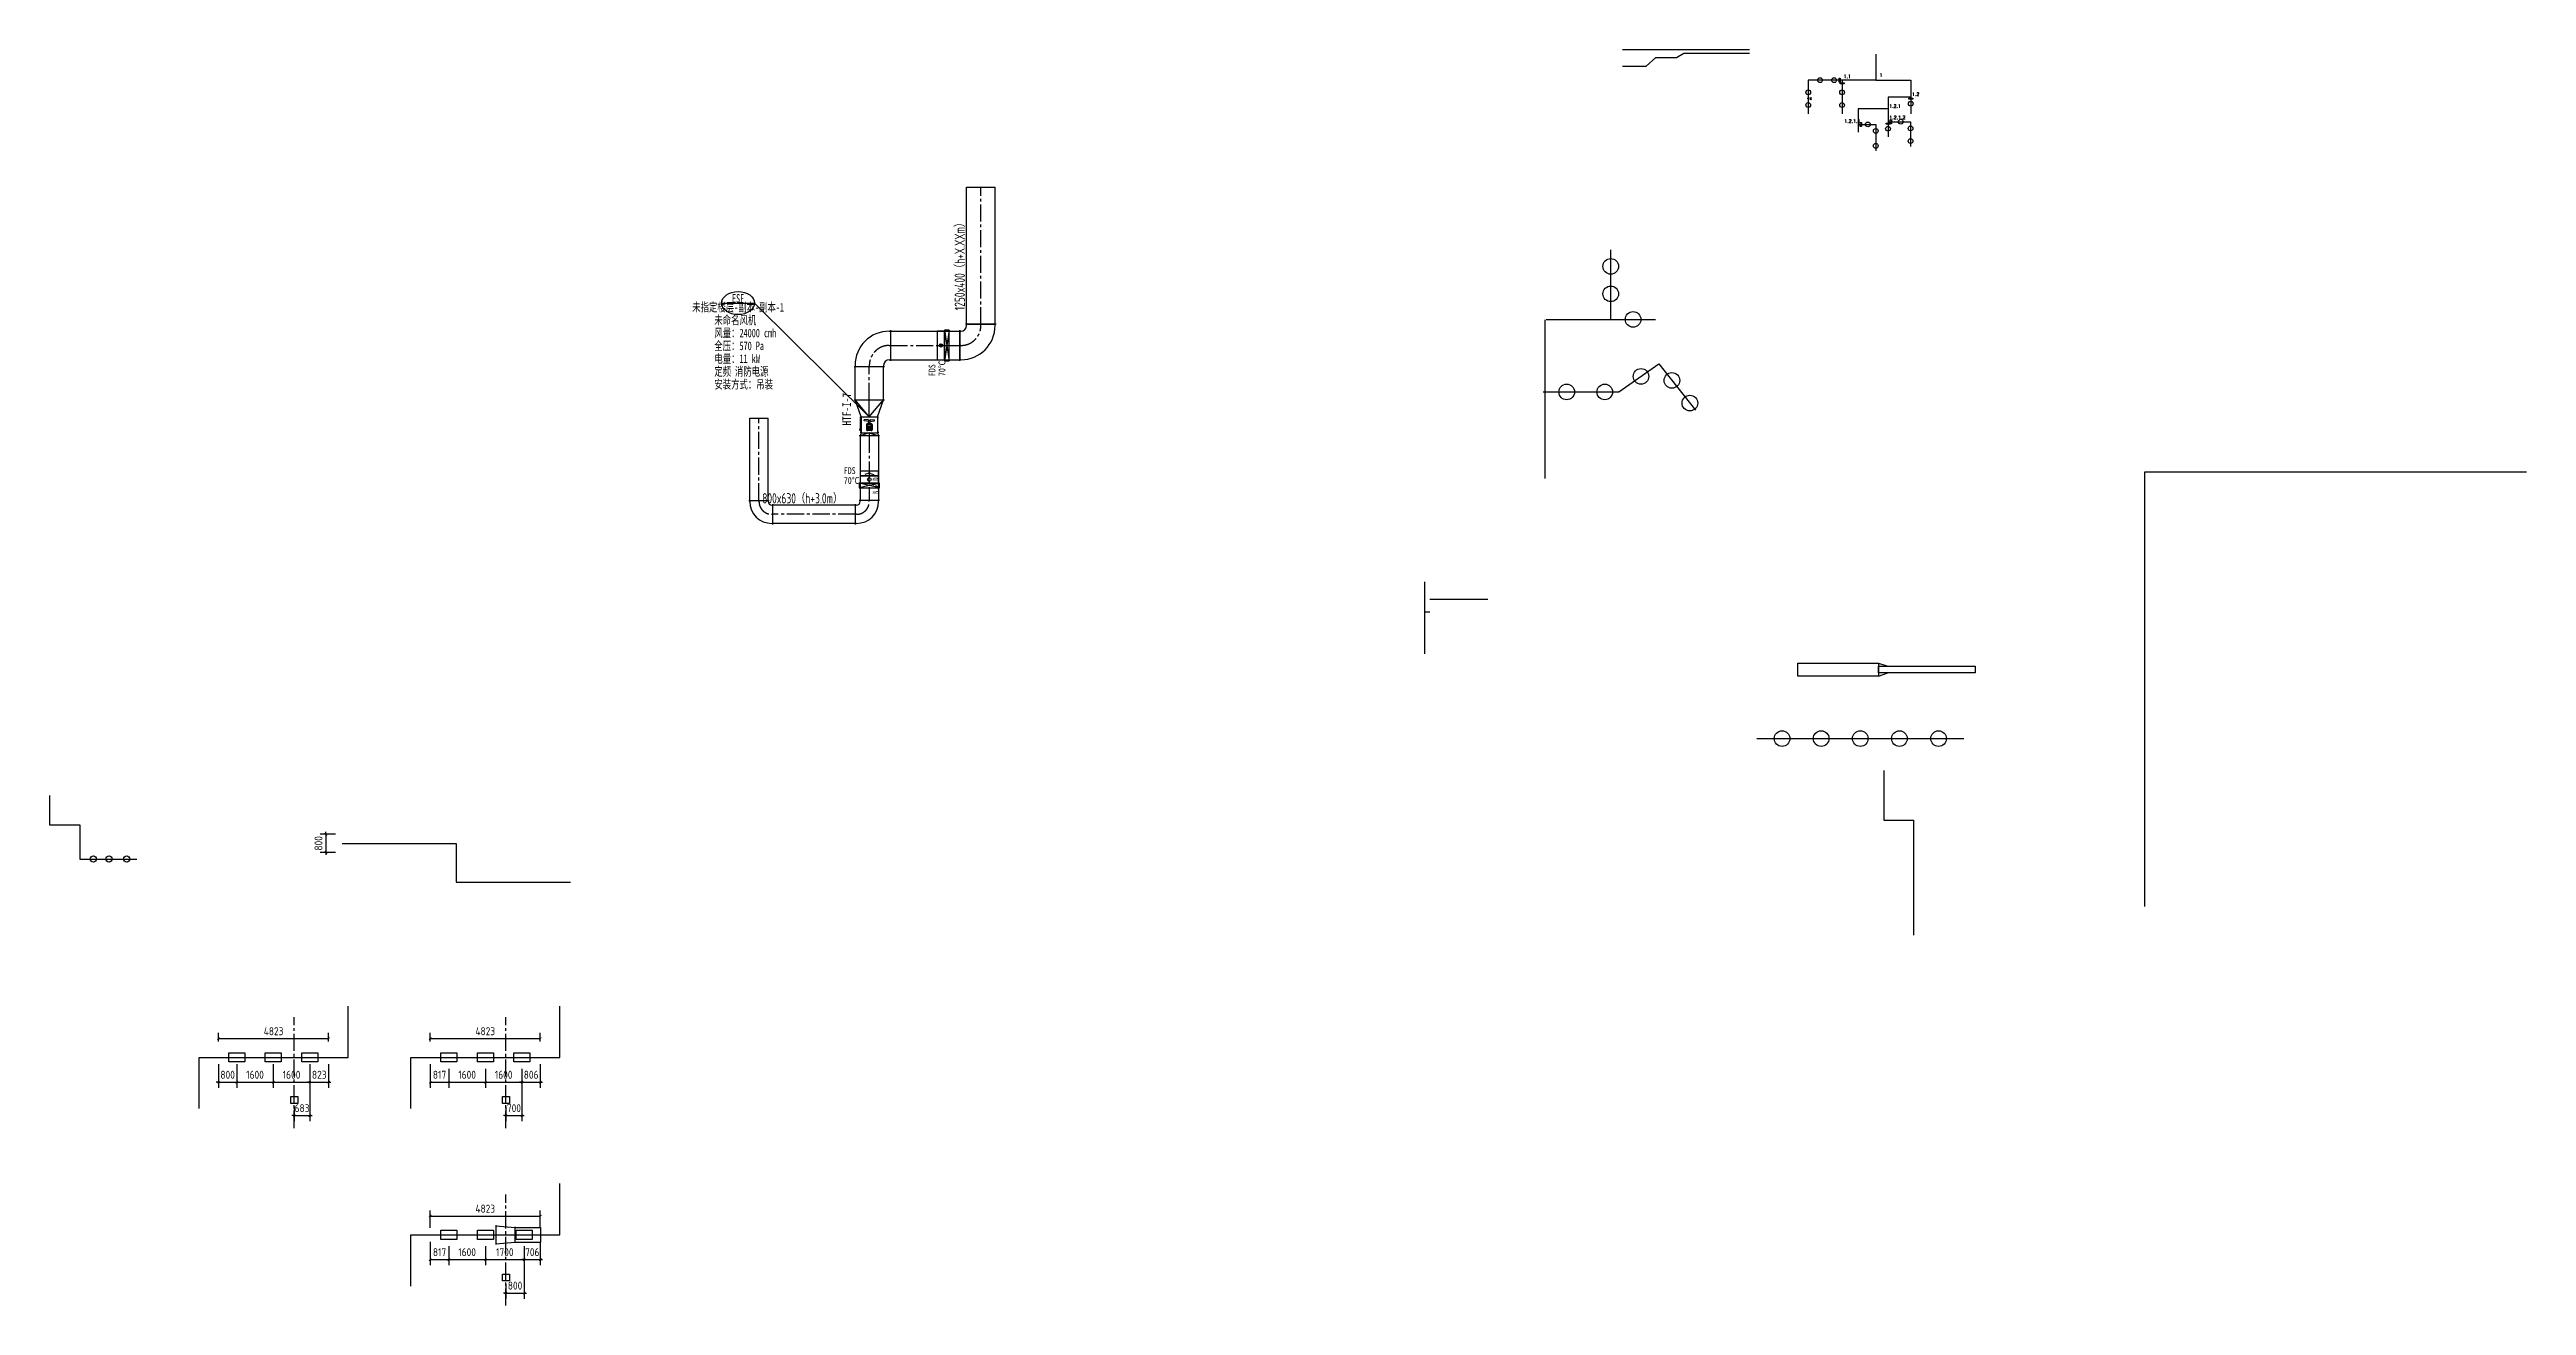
# Model space of a CAD drawing. Extents: x -51468 to 183161, y -105151 to 82504.
# Drawn here: x -29387 to 79093, y -6288 to 48717 of the extents above; entities that cross this region are included whole.
import ezdxf
from ezdxf.enums import TextEntityAlignment as Align

# ---------------------------------------------------------------- set-up
doc = ezdxf.new("R2010")
doc.units = 0
doc.header["$LTSCALE"] = 1000
doc.header["$MEASUREMENT"] = 0
doc.linetypes.add('CENTER2', pattern=[1.125, 0.75, -0.125, 0.125, -0.125])
doc.layers.get('0').update_dxf_attribs({"linetype": 'CONTINUOUS'})
doc.layers.get('Defpoints').update_dxf_attribs({"linetype": 'CONTINUOUS'})
for name, color, linetype, plot in [('H-DAPP-FAPP', 3, 'CONTINUOUS', False), ('H-DIMS-FIRE', 7, 'CONTINUOUS', False), ('H-DUCT-FIRE', 20, 'CONTINUOUS', False), ('H-DUCT-FIRE-MID', 252, 'CONTINUOUS', False)]:
    doc.layers.add(name, color=color, linetype=linetype, plot=plot)
for name, color, linetype in [('H-DAPP-FDAMP', 161, 'CONTINUOUS'), ('H-DIMS-FANS', 7, 'CONTINUOUS'), ('H-FIRE-FBOX', 161, 'CONTINUOUS'), ('H-HOLE', 7, 'CONTINUOUS')]:
    doc.layers.add(name, color=color, linetype=linetype)
doc.styles.add('_DUCT_DIM', font='simplex.shx', dxfattribs={"width": 0.8, "bigfont": 'hztxt.shx'})
doc.styles.get("Standard").update_dxf_attribs({"font": 'GBENOR', "bigfont": 'GBCBIG'})
doc.styles.add('TH-STYLE1', font='', dxfattribs={"width": 0.7})
doc.styles.add('TH-STYLE3', font='tssdeng.shx', dxfattribs={"width": 0.7, "bigfont": 'tssdchn.shx'})
doc.styles.get('TH-STYLE1').set_extended_font_data('STFangsong')
doc.dimstyles.get("Standard").update_dxf_attribs({"dimscale": 100, "dimtxt": 3.5, "dimasz": 1, "dimexe": 2.5, "dimexo": 3, "dimgap": 1.5, "dimtad": 1, "dimdec": 0, "dimzin": 0, "dimdsep": 46, "dimtxsty": 'Standard', "dimblk": 'ARCHTICK', "dimcen": 0.09, "dimadec": 0, "dimazin": 0, "dimtfac": 1, "dimtdec": 0, "dimtix": 1, "dimtmove": 2, "dimatfit": 3, "dimfxl": 1, "dimtolj": 1, "dimtzin": 0, "dimarcsym": 0})

msp = doc.modelspace()

# ---------------------------------------------------------------- texts
at = {"color": 1, "char_height": 150, "attachment_point": 1, "style": '_DUCT_DIM'}
for s, insert in [('{\\W1;1.1}', (49187.4985, 47617.5651)), ('{\\W1;1}', (50757.4782, 47666.2607)), ('{\\W1;1.2}', (52182.7267, 46832.9021)), ('{\\W1;x}', (47689.9419, 46671.315)), ('{\\W1;1.2.1.1}', (49215.9814, 45653.0484)), ('{\\W1;1.2.1}', (51184.8029, 46315.0678)), ('{\\W1;1.2.1.2}', (51187.7554, 45816.6061))]:
    msp.add_mtext_dynamic_manual_height_columns(s, width=300.409041, gutter_width=1, heights=[0], dxfattribs=dict(at, insert=insert))
at = {"layer": 'H-DIMS-FIRE', "style": 'TH-STYLE3', "width": 0.7}
msp.add_text('1250x400（h+X.XXm）', height=450, rotation=90, dxfattribs=at).set_placement((10703.4539, 37298.7199))
msp.add_text('800x630（h+3.0m）', height=450, dxfattribs=at).set_placement((1825.4975, 28837.1715))

# ---------------------------------------------------------------- blocks, each defined once
blk = doc.blocks.new('_ArchTick')
at = {"color": 0, "linetype": 'ByBlock', "const_width": 0.4}
blk.add_lwpolyline([(-0.5, -0.5), (0.5, 0.5)], dxfattribs=at)
blk = doc.blocks.new('*D34')
at = {"color": 0, "lineweight": -2, "transparency": 16777216}
for p, q in [((-16869, 14351), (-17533, 14351)), ((-17283, 14351), (-17283, 14451)), ((-17283, 14351), (-17283, 13551)), ((-16869, 13551), (-17533, 13551)), ((-17283, 13551), (-17283, 13451))]:
    blk.add_line(p, q, dxfattribs=at)
at = {"layer": 'Defpoints', "color": 0, "transparency": 16777216}
for p in [(-16569, 14351, 3000), (-17283, 13551), (-16569, 13551, 3000)]:
    blk.add_point(p, dxfattribs=at)
at = {"color": 0, "lineweight": -2, "transparency": 16777216, "xscale": 100, "yscale": 100, "zscale": 100}
for p, rotation in [((-17283, 14351), 270), ((-17283, 13551), 90)]:
    blk.add_blockref('_ArchTick', p, dxfattribs=dict(at, rotation=rotation))
at = {"color": 0, "transparency": 16777216, "insert": (-17608, 13951), "char_height": 350, "attachment_point": 5, "rotation": 90}
blk.add_mtext('\\A1;800', dxfattribs=at)
blk = doc.blocks.new('*D35')
at = {"color": 0, "lineweight": -2, "transparency": 16777216}
for p, q in [((-21986, 5277), (-21986, 5647)), ((-17163, 5277), (-17163, 5647)), ((-21986, 5397), (-17163, 5397))]:
    blk.add_line(p, q, dxfattribs=at)
at = {"layer": 'Defpoints', "color": 0, "transparency": 16777216}
for p in [(-21986, 4977, 3000), (-17163, 5397), (-17163, 4977, 3000)]:
    blk.add_point(p, dxfattribs=at)
at = {"color": 0, "lineweight": -2, "transparency": 16777216, "xscale": 100, "yscale": 100, "zscale": 100, "rotation": 180}
blk.add_blockref('_ArchTick', (-21986, 5397), dxfattribs=at)
at = {"color": 0, "lineweight": -2, "transparency": 16777216, "xscale": 100, "yscale": 100, "zscale": 100}
blk.add_blockref('_ArchTick', (-17163, 5397), dxfattribs=at)
at = {"color": 0, "transparency": 16777216, "insert": (-19575, 5722), "char_height": 350, "attachment_point": 5}
blk.add_mtext('\\A1;4823', dxfattribs=at)
blk = doc.blocks.new('*D36')
at = {"color": 0, "lineweight": -2, "transparency": 16777216}
for p, q in [((-21986, 3492), (-22086, 3492)), ((-21986, 4277), (-21986, 3242)), ((-21986, 3492), (-21187, 3492)), ((-21187, 4277), (-21187, 3242)), ((-21187, 3492), (-21087, 3492))]:
    blk.add_line(p, q, dxfattribs=at)
at = {"layer": 'Defpoints', "color": 0, "transparency": 16777216}
for p in [(-21986, 4577, 3000), (-21187, 4577, 3000), (-21187, 3492)]:
    blk.add_point(p, dxfattribs=at)
at = {"color": 0, "lineweight": -2, "transparency": 16777216, "xscale": 100, "yscale": 100, "zscale": 100}
blk.add_blockref('_ArchTick', (-21986, 3492), dxfattribs=at)
at = {"color": 0, "lineweight": -2, "transparency": 16777216, "xscale": 100, "yscale": 100, "zscale": 100, "rotation": 180}
blk.add_blockref('_ArchTick', (-21187, 3492), dxfattribs=at)
at = {"color": 0, "transparency": 16777216, "insert": (-21586, 3817), "char_height": 350, "attachment_point": 5}
blk.add_mtext('\\A1;800', dxfattribs=at)
blk = doc.blocks.new('*D37')
at = {"color": 0, "lineweight": -2, "transparency": 16777216}
for p, q in [((-21187, 4277), (-21187, 3242)), ((-21187, 3492), (-19587, 3492)), ((-19587, 4277), (-19587, 3242))]:
    blk.add_line(p, q, dxfattribs=at)
at = {"layer": 'Defpoints', "color": 0, "transparency": 16777216}
for p in [(-21187, 4577, 3000), (-19587, 4577, 3000), (-19587, 3492)]:
    blk.add_point(p, dxfattribs=at)
at = {"color": 0, "lineweight": -2, "transparency": 16777216, "xscale": 100, "yscale": 100, "zscale": 100, "rotation": 180}
blk.add_blockref('_ArchTick', (-21187, 3492), dxfattribs=at)
at = {"color": 0, "lineweight": -2, "transparency": 16777216, "xscale": 100, "yscale": 100, "zscale": 100}
blk.add_blockref('_ArchTick', (-19587, 3492), dxfattribs=at)
at = {"color": 0, "transparency": 16777216, "insert": (-20387, 3817), "char_height": 350, "attachment_point": 5}
blk.add_mtext('\\A1;1600', dxfattribs=at)
blk = doc.blocks.new('*D38')
at = {"color": 0, "lineweight": -2, "transparency": 16777216}
for p, q in [((-19587, 4277), (-19587, 3242)), ((-19587, 3492), (-17987, 3492)), ((-17987, 4277), (-17987, 3242))]:
    blk.add_line(p, q, dxfattribs=at)
at = {"layer": 'Defpoints', "color": 0, "transparency": 16777216}
for p in [(-19587, 4577, 3000), (-17987, 4577, 3000), (-17987, 3492)]:
    blk.add_point(p, dxfattribs=at)
at = {"color": 0, "lineweight": -2, "transparency": 16777216, "xscale": 100, "yscale": 100, "zscale": 100, "rotation": 180}
blk.add_blockref('_ArchTick', (-19587, 3492), dxfattribs=at)
at = {"color": 0, "lineweight": -2, "transparency": 16777216, "xscale": 100, "yscale": 100, "zscale": 100}
blk.add_blockref('_ArchTick', (-17987, 3492), dxfattribs=at)
at = {"color": 0, "transparency": 16777216, "insert": (-18787, 3817), "char_height": 350, "attachment_point": 5}
blk.add_mtext('\\A1;1600', dxfattribs=at)
blk = doc.blocks.new('*D39')
at = {"color": 0, "lineweight": -2, "transparency": 16777216}
for p, q in [((-17987, 3492), (-18087, 3492)), ((-17987, 4277), (-17987, 3242)), ((-17987, 3492), (-17163, 3492)), ((-17163, 4277), (-17163, 3242)), ((-17163, 3492), (-17063, 3492))]:
    blk.add_line(p, q, dxfattribs=at)
at = {"layer": 'Defpoints', "color": 0, "transparency": 16777216}
for p in [(-17987, 4577, 3000), (-17163, 4577, 3000), (-17163, 3492)]:
    blk.add_point(p, dxfattribs=at)
at = {"color": 0, "lineweight": -2, "transparency": 16777216, "xscale": 100, "yscale": 100, "zscale": 100}
blk.add_blockref('_ArchTick', (-17987, 3492), dxfattribs=at)
at = {"color": 0, "lineweight": -2, "transparency": 16777216, "xscale": 100, "yscale": 100, "zscale": 100, "rotation": 180}
blk.add_blockref('_ArchTick', (-17163, 3492), dxfattribs=at)
at = {"color": 0, "transparency": 16777216, "insert": (-17575, 3817), "char_height": 350, "attachment_point": 5}
blk.add_mtext('\\A1;823', dxfattribs=at)
blk = doc.blocks.new('*D40')
at = {"color": 0, "lineweight": -2, "transparency": 16777216}
for p, q in [((-17987, 4077), (-17987, 1777)), ((-18669, 2411), (-18669, 1777)), ((-18669, 2027), (-18769, 2027)), ((-18669, 2027), (-17987, 2027)), ((-17987, 2027), (-17887, 2027))]:
    blk.add_line(p, q, dxfattribs=at)
at = {"layer": 'Defpoints', "color": 0, "transparency": 16777216}
for p in [(-17987, 4377, 3000), (-18669, 2711), (-17987, 2027)]:
    blk.add_point(p, dxfattribs=at)
at = {"color": 0, "lineweight": -2, "transparency": 16777216, "xscale": 100, "yscale": 100, "zscale": 100}
blk.add_blockref('_ArchTick', (-18669, 2027), dxfattribs=at)
at = {"color": 0, "lineweight": -2, "transparency": 16777216, "xscale": 100, "yscale": 100, "zscale": 100, "rotation": 180}
blk.add_blockref('_ArchTick', (-17987, 2027), dxfattribs=at)
at = {"color": 0, "transparency": 16777216, "insert": (-18328, 2352), "char_height": 350, "attachment_point": 5}
blk.add_mtext('\\A1;683', dxfattribs=at)
blk = doc.blocks.new('*D41')
at = {"color": 0, "lineweight": -2, "transparency": 16777216}
for p, q in [((-12715, 5277), (-12715, 5647)), ((-7892, 5277), (-7892, 5647)), ((-12715, 5397), (-7892, 5397))]:
    blk.add_line(p, q, dxfattribs=at)
at = {"layer": 'Defpoints', "color": 0, "transparency": 16777216}
for p in [(-12715, 4977, 3000), (-7892, 5397), (-7892, 4977, 3000)]:
    blk.add_point(p, dxfattribs=at)
at = {"color": 0, "lineweight": -2, "transparency": 16777216, "xscale": 100, "yscale": 100, "zscale": 100, "rotation": 180}
blk.add_blockref('_ArchTick', (-12715, 5397), dxfattribs=at)
at = {"color": 0, "lineweight": -2, "transparency": 16777216, "xscale": 100, "yscale": 100, "zscale": 100}
blk.add_blockref('_ArchTick', (-7892, 5397), dxfattribs=at)
at = {"color": 0, "transparency": 16777216, "insert": (-10303, 5722), "char_height": 350, "attachment_point": 5}
blk.add_mtext('\\A1;4823', dxfattribs=at)
blk = doc.blocks.new('*D42')
at = {"color": 0, "lineweight": -2, "transparency": 16777216}
for p, q in [((-12715, 4277), (-12715, 3242)), ((-12715, 3492), (-11898, 3492)), ((-11898, 4077), (-11898, 3242))]:
    blk.add_line(p, q, dxfattribs=at)
at = {"layer": 'Defpoints', "color": 0, "transparency": 16777216}
for p in [(-12715, 4577, 3000), (-11898, 4377, 3000), (-11898, 3492)]:
    blk.add_point(p, dxfattribs=at)
at = {"color": 0, "lineweight": -2, "transparency": 16777216, "xscale": 100, "yscale": 100, "zscale": 100, "rotation": 180}
blk.add_blockref('_ArchTick', (-12715, 3492), dxfattribs=at)
at = {"color": 0, "lineweight": -2, "transparency": 16777216, "xscale": 100, "yscale": 100, "zscale": 100}
blk.add_blockref('_ArchTick', (-11898, 3492), dxfattribs=at)
at = {"color": 0, "transparency": 16777216, "insert": (-12306, 3817), "char_height": 350, "attachment_point": 5}
blk.add_mtext('\\A1;817', dxfattribs=at)
blk = doc.blocks.new('*D43')
at = {"color": 0, "lineweight": -2, "transparency": 16777216}
for p, q in [((-11898, 4077), (-11898, 3242)), ((-11898, 3492), (-10298, 3492)), ((-10298, 4077), (-10298, 3242))]:
    blk.add_line(p, q, dxfattribs=at)
at = {"layer": 'Defpoints', "color": 0, "transparency": 16777216}
for p in [(-11898, 4377, 3000), (-10298, 4377, 3000), (-10298, 3492)]:
    blk.add_point(p, dxfattribs=at)
at = {"color": 0, "lineweight": -2, "transparency": 16777216, "xscale": 100, "yscale": 100, "zscale": 100, "rotation": 180}
blk.add_blockref('_ArchTick', (-11898, 3492), dxfattribs=at)
at = {"color": 0, "lineweight": -2, "transparency": 16777216, "xscale": 100, "yscale": 100, "zscale": 100}
blk.add_blockref('_ArchTick', (-10298, 3492), dxfattribs=at)
at = {"color": 0, "transparency": 16777216, "insert": (-11098, 3817), "char_height": 350, "attachment_point": 5}
blk.add_mtext('\\A1;1600', dxfattribs=at)
blk = doc.blocks.new('*D44')
at = {"color": 0, "lineweight": -2, "transparency": 16777216}
for p, q in [((-10298, 4077), (-10298, 3242)), ((-10298, 3492), (-8698, 3492)), ((-8698, 4077), (-8698, 3242))]:
    blk.add_line(p, q, dxfattribs=at)
at = {"layer": 'Defpoints', "color": 0, "transparency": 16777216}
for p in [(-10298, 4377, 3000), (-8698, 4377, 3000), (-8698, 3492)]:
    blk.add_point(p, dxfattribs=at)
at = {"color": 0, "lineweight": -2, "transparency": 16777216, "xscale": 100, "yscale": 100, "zscale": 100, "rotation": 180}
blk.add_blockref('_ArchTick', (-10298, 3492), dxfattribs=at)
at = {"color": 0, "lineweight": -2, "transparency": 16777216, "xscale": 100, "yscale": 100, "zscale": 100}
blk.add_blockref('_ArchTick', (-8698, 3492), dxfattribs=at)
at = {"color": 0, "transparency": 16777216, "insert": (-9498, 3817), "char_height": 350, "attachment_point": 5}
blk.add_mtext('\\A1;1600', dxfattribs=at)
blk = doc.blocks.new('*D45')
at = {"color": 0, "lineweight": -2, "transparency": 16777216}
for p, q in [((-8698, 3492), (-8798, 3492)), ((-8698, 4077), (-8698, 3242)), ((-8698, 3492), (-7892, 3492)), ((-7892, 4277), (-7892, 3242)), ((-7892, 3492), (-7792, 3492))]:
    blk.add_line(p, q, dxfattribs=at)
at = {"layer": 'Defpoints', "color": 0, "transparency": 16777216}
for p in [(-8698, 4377, 3000), (-7892, 4577, 3000), (-7892, 3492)]:
    blk.add_point(p, dxfattribs=at)
at = {"color": 0, "lineweight": -2, "transparency": 16777216, "xscale": 100, "yscale": 100, "zscale": 100}
blk.add_blockref('_ArchTick', (-8698, 3492), dxfattribs=at)
at = {"color": 0, "lineweight": -2, "transparency": 16777216, "xscale": 100, "yscale": 100, "zscale": 100, "rotation": 180}
blk.add_blockref('_ArchTick', (-7892, 3492), dxfattribs=at)
at = {"color": 0, "transparency": 16777216, "insert": (-8295, 3817), "char_height": 350, "attachment_point": 5}
blk.add_mtext('\\A1;806', dxfattribs=at)
blk = doc.blocks.new('*D46')
at = {"color": 0, "lineweight": -2, "transparency": 16777216}
for p, q in [((-8698, 4077), (-8698, 1777)), ((-9398, 2411), (-9398, 1777)), ((-9398, 2027), (-9498, 2027)), ((-9398, 2027), (-8698, 2027)), ((-8698, 2027), (-8598, 2027))]:
    blk.add_line(p, q, dxfattribs=at)
at = {"layer": 'Defpoints', "color": 0, "transparency": 16777216}
for p in [(-8698, 4377, 3000), (-9398, 2711), (-8698, 2027)]:
    blk.add_point(p, dxfattribs=at)
at = {"color": 0, "lineweight": -2, "transparency": 16777216, "xscale": 100, "yscale": 100, "zscale": 100}
blk.add_blockref('_ArchTick', (-9398, 2027), dxfattribs=at)
at = {"color": 0, "lineweight": -2, "transparency": 16777216, "xscale": 100, "yscale": 100, "zscale": 100, "rotation": 180}
blk.add_blockref('_ArchTick', (-8698, 2027), dxfattribs=at)
at = {"color": 0, "transparency": 16777216, "insert": (-9048, 2352), "char_height": 350, "attachment_point": 5}
blk.add_mtext('\\A1;700', dxfattribs=at)
blk = doc.blocks.new('*D47')
at = {"color": 0, "lineweight": -2, "transparency": 16777216}
for p, q in [((-12715, -2894), (-12715, -2124)), ((-7892, -2894), (-7892, -2124)), ((-12715, -2374), (-7892, -2374))]:
    blk.add_line(p, q, dxfattribs=at)
at = {"layer": 'Defpoints', "color": 0, "transparency": 16777216}
for p in [(-12715, -3194, 3000), (-7892, -2374), (-7892, -3194, 3000)]:
    blk.add_point(p, dxfattribs=at)
at = {"color": 0, "lineweight": -2, "transparency": 16777216, "xscale": 100, "yscale": 100, "zscale": 100, "rotation": 180}
blk.add_blockref('_ArchTick', (-12715, -2374), dxfattribs=at)
at = {"color": 0, "lineweight": -2, "transparency": 16777216, "xscale": 100, "yscale": 100, "zscale": 100}
blk.add_blockref('_ArchTick', (-7892, -2374), dxfattribs=at)
at = {"color": 0, "transparency": 16777216, "insert": (-10303, -2049), "char_height": 350, "attachment_point": 5}
blk.add_mtext('\\A1;4823', dxfattribs=at)
blk = doc.blocks.new('*D48')
at = {"color": 0, "lineweight": -2, "transparency": 16777216}
for p, q in [((-12715, -3494), (-12715, -4529)), ((-12715, -4279), (-11898, -4279)), ((-11898, -3694), (-11898, -4529))]:
    blk.add_line(p, q, dxfattribs=at)
at = {"layer": 'Defpoints', "color": 0, "transparency": 16777216}
for p in [(-12715, -3194, 3000), (-11898, -3394, 3000), (-11898, -4279)]:
    blk.add_point(p, dxfattribs=at)
at = {"color": 0, "lineweight": -2, "transparency": 16777216, "xscale": 100, "yscale": 100, "zscale": 100, "rotation": 180}
blk.add_blockref('_ArchTick', (-12715, -4279), dxfattribs=at)
at = {"color": 0, "lineweight": -2, "transparency": 16777216, "xscale": 100, "yscale": 100, "zscale": 100}
blk.add_blockref('_ArchTick', (-11898, -4279), dxfattribs=at)
at = {"color": 0, "transparency": 16777216, "insert": (-12306, -3954), "char_height": 350, "attachment_point": 5}
blk.add_mtext('\\A1;817', dxfattribs=at)
blk = doc.blocks.new('*D49')
at = {"color": 0, "lineweight": -2, "transparency": 16777216}
for p, q in [((-11898, -3694), (-11898, -4529)), ((-11898, -4279), (-10298, -4279)), ((-10298, -3694), (-10298, -4529))]:
    blk.add_line(p, q, dxfattribs=at)
at = {"layer": 'Defpoints', "color": 0, "transparency": 16777216}
for p in [(-11898, -3394, 3000), (-10298, -3394, 3000), (-10298, -4279)]:
    blk.add_point(p, dxfattribs=at)
at = {"color": 0, "lineweight": -2, "transparency": 16777216, "xscale": 100, "yscale": 100, "zscale": 100, "rotation": 180}
blk.add_blockref('_ArchTick', (-11898, -4279), dxfattribs=at)
at = {"color": 0, "lineweight": -2, "transparency": 16777216, "xscale": 100, "yscale": 100, "zscale": 100}
blk.add_blockref('_ArchTick', (-10298, -4279), dxfattribs=at)
at = {"color": 0, "transparency": 16777216, "insert": (-11098, -3954), "char_height": 350, "attachment_point": 5}
blk.add_mtext('\\A1;1600', dxfattribs=at)
blk = doc.blocks.new('*D50')
at = {"color": 0, "lineweight": -2, "transparency": 16777216}
for p, q in [((-10298, -3694), (-10298, -4529)), ((-10298, -4279), (-8598, -4279)), ((-8598, -3694), (-8598, -4529))]:
    blk.add_line(p, q, dxfattribs=at)
at = {"layer": 'Defpoints', "color": 0, "transparency": 16777216}
for p in [(-10298, -3394, 3000), (-8598, -3394, 3000), (-8598, -4279)]:
    blk.add_point(p, dxfattribs=at)
at = {"color": 0, "lineweight": -2, "transparency": 16777216, "xscale": 100, "yscale": 100, "zscale": 100, "rotation": 180}
blk.add_blockref('_ArchTick', (-10298, -4279), dxfattribs=at)
at = {"color": 0, "lineweight": -2, "transparency": 16777216, "xscale": 100, "yscale": 100, "zscale": 100}
blk.add_blockref('_ArchTick', (-8598, -4279), dxfattribs=at)
at = {"color": 0, "transparency": 16777216, "insert": (-9448, -3954), "char_height": 350, "attachment_point": 5}
blk.add_mtext('\\A1;1700', dxfattribs=at)
blk = doc.blocks.new('*D51')
at = {"color": 0, "lineweight": -2, "transparency": 16777216}
for p, q in [((-8598, -4279), (-8698, -4279)), ((-8598, -3694), (-8598, -4529)), ((-8598, -4279), (-7892, -4279)), ((-7892, -3494), (-7892, -4529)), ((-7892, -4279), (-7792, -4279))]:
    blk.add_line(p, q, dxfattribs=at)
at = {"layer": 'Defpoints', "color": 0, "transparency": 16777216}
for p in [(-7892, -3194, 3000), (-8598, -3394, 3000), (-7892, -4279)]:
    blk.add_point(p, dxfattribs=at)
at = {"color": 0, "lineweight": -2, "transparency": 16777216, "xscale": 100, "yscale": 100, "zscale": 100}
blk.add_blockref('_ArchTick', (-8598, -4279), dxfattribs=at)
at = {"color": 0, "lineweight": -2, "transparency": 16777216, "xscale": 100, "yscale": 100, "zscale": 100, "rotation": 180}
blk.add_blockref('_ArchTick', (-7892, -4279), dxfattribs=at)
at = {"color": 0, "transparency": 16777216, "insert": (-8245, -3954), "char_height": 350, "attachment_point": 5}
blk.add_mtext('\\A1;706', dxfattribs=at)
blk = doc.blocks.new('*D52')
at = {"color": 0, "lineweight": -2, "transparency": 16777216}
for p, q in [((-8598, -3694), (-8598, -5993)), ((-9398, -5360), (-9398, -5993)), ((-9398, -5743), (-9498, -5743)), ((-9398, -5743), (-8598, -5743)), ((-8598, -5743), (-8498, -5743))]:
    blk.add_line(p, q, dxfattribs=at)
at = {"layer": 'Defpoints', "color": 0, "transparency": 16777216}
for p in [(-8598, -3394, 3000), (-9398, -5060), (-8598, -5743)]:
    blk.add_point(p, dxfattribs=at)
at = {"color": 0, "lineweight": -2, "transparency": 16777216, "xscale": 100, "yscale": 100, "zscale": 100}
blk.add_blockref('_ArchTick', (-9398, -5743), dxfattribs=at)
at = {"color": 0, "lineweight": -2, "transparency": 16777216, "xscale": 100, "yscale": 100, "zscale": 100, "rotation": 180}
blk.add_blockref('_ArchTick', (-8598, -5743), dxfattribs=at)
at = {"color": 0, "transparency": 16777216, "insert": (-8998, -5418), "char_height": 350, "attachment_point": 5}
blk.add_mtext('\\A1;800', dxfattribs=at)
blk = doc.blocks.new('*U100')
for p, q in [((4003, -616), (3986, -521)), ((4003, -86), (4003, -616)), ((4003, -616), (4019, -521)), ((4008, -50), (4008, 0)), ((4008, 0), (4788, 0)), ((4043, -50), (4008, -50)), ((4008, -650), (4008, -700)), ((4043, -650), (4008, -650)), ((4008, -700), (4788, -700)), ((4043, 0), (4043, -700)), ((4343, -110), (4178, -128)), ((4178, -173), (4178, -128)), ((4375, -194), (4178, -173)), ((4278, -336), (4278, -562)), ((4518, -336), (4278, -336)), ((4518, -562), (4278, -562)), ((4480, -299), (4315, -299)), ((4480, -599), (4315, -599)), ((4323, -533), (4323, -364)), ((4343, -110), (4343, -153)), ((4453, -153), (4343, -153)), ((4353, -299), (4353, -261)), ((4353, -261), (4443, -261)), ((4360, -517), (4360, -381)), ((4375, -261), (4375, -194)), ((4398, -505), (4398, -393)), ((4420, -194), (4618, -173)), ((4420, -261), (4420, -194)), ((4435, -517), (4435, -381)), ((4443, -299), (4443, -261)), ((4453, -110), (4618, -128)), ((4453, -110), (4453, -153)), ((4473, -533), (4473, -364)), ((4518, -336), (4518, -562)), ((4618, -173), (4618, -128)), ((4753, 0), (4753, -700)), ((4788, -50), (4753, -50)), ((4788, -651), (4753, -651)), ((4788, -50), (4788, 0)), ((4788, -651), (4788, -701))]:
    blk.add_line(p, q)
for centre, start, end in [((4315, -336), 90, 180), ((4315, -562), 180, 270), ((4480, -336), 0, 90), ((4480, -562), 270, 0)]:
    blk.add_arc(centre, 37.6, start, end)
at = {"layer": 'H-DIMS-FANS'}
for p, q in [((-2070, 4984), (-630, 4984)), ((-630, 4984), (4398, 0))]:
    blk.add_line(p, q, dxfattribs=at)
blk.add_ellipse((-1350, 4984), major_axis=(-720, 0), ratio=0.7, dxfattribs=at)
at = {"style": 'TH-STYLE1', "width": 0.8}
blk.add_text('HTF-I-7', height=375, rotation=90, dxfattribs=at).set_placement((3406, 335), align=Align.MIDDLE_CENTER)
at = {"layer": 'H-DIMS-FANS', "style": 'TH-STYLE1', "width": 0.7}
for tag, p in [('设备符号', (-1350, 5194)), ('楼层-编号', (-1350, 4804))]:
    blk.add_attdef(tag, text='', height=375, dxfattribs=at).set_placement(p, align=Align.MIDDLE_CENTER)
for tag, p in [('风机功能', (-2390, 4050)), ('全压', (-2390, 2925)), ('风量', (-2390, 3488)), ('定频', (-2390, 1800)), ('电量', (-2390, 2363)), ('消防电源', (-1489, 1800)), ('备注', (-2390, 675)), ('安装方式', (-2390, 1238))]:
    blk.add_attdef(tag, p, '', height=375, dxfattribs=at)
blk = doc.blocks.new('*U104')
at = {"color": 7}
blk.add_line((625, -260), (625, -60), dxfattribs=at)
blk.add_lwpolyline([(0, -320), (1250, -320), (1250, 0), (0, 0)], close=True)
blk.add_circle((625, -160), 75)
at = {"style": 'TH-STYLE1', "width": 0.7}
for s, p in [('FDS', (-714, 80)), ('70℃', (-714, -352))]:
    blk.add_text(s, height=300, dxfattribs=at).set_placement(p)
blk = doc.blocks.new('*U101')
blk.add_line((0, -200), (1350, 0))
blk.add_lwpolyline([(0, 0), (0, -200), (1350, -200), (1350, 0), (0, 0), (1350, -200)])
blk = doc.blocks.new('*U105')
at = {"color": 7}
blk.add_line((400, -260), (400, -60), dxfattribs=at)
blk.add_lwpolyline([(0, -320), (800, -320), (800, 0), (0, 0)], close=True)
blk.add_circle((400, -160), 75)
at = {"style": 'TH-STYLE1', "width": 0.7}
for s, p in [('FDS', (-714, 80)), ('70℃', (-714, -352))]:
    blk.add_text(s, height=300, dxfattribs=at).set_placement(p)
blk = doc.blocks.new('*U102')
blk.add_line((0, -200), (900, 0))
blk.add_lwpolyline([(0, 0), (0, -200), (900, -200), (900, 0), (0, 0), (900, -200)])
blk = doc.blocks.new('*U103')
for q in [(200, -65), (600, -65)]:
    blk.add_line((400, -125), q)
blk.add_lwpolyline([(0, -200), (800, -200), (800, 0), (0, 0)], close=True)
at = {"const_width": 50}
blk.add_lwpolyline([(375, -125, 1), (425, -125, 1)], format="xyb", close=True, dxfattribs=at)
at = {"insert": (247, 784), "char_height": 250, "width": 9.17, "attachment_point": 1, "rotation": 270, "style": 'TH-STYLE1'}
blk.add_mtext('N.R.D', dxfattribs=at)

# ---------------------------------------------------------------- dimensions: what is measured, and where the dimension line sits
dim = msp.add_linear_dim(base=(-17283.2368, 13551.2273), p1=(-16569.3232, 14351.2273, 3000), p2=(-16569.3232, 13551.2273, 3000), angle=270, dimstyle='Standard')
dim.commit()
dim.dimension.update_dxf_attribs({"geometry": '*D34', "text_midpoint": (-17608.2368, 13951.2273)})
for base, p1, p2, picture, middle in [((-17163.2815, 5397.0614), (-21986.3161, 4976.5742, 3000), (-17163.2815, 4976.5742, 3000), '*D35', (-19574.7988, 5722.0614)), ((-7891.672, 5397.0614), (-12714.7066, 4976.5742, 3000), (-7891.672, 4976.5742, 3000), '*D41', (-10303.1893, 5722.0614)), ((-21186.5161, 3491.5288), (-21986.3161, 4576.5742, 3000), (-21186.5161, 4576.5742, 3000), '*D36', (-21586.4161, 3816.5288)), ((-19586.5161, 3491.5288), (-21186.5161, 4576.5742, 3000), (-19586.5161, 4576.5742, 3000), '*D37', (-20386.5161, 3816.5288)), ((-17986.5161, 3491.5288), (-19586.5161, 4576.5742, 3000), (-17986.5161, 4576.5742, 3000), '*D38', (-18786.5161, 3816.5288)), ((-17986.5161, 2027.3498), (-18669.3897, 2710.658), (-17986.5161, 4376.5742, 3000), '*D40', (-18327.9529, 2352.3498)), ((-17163.2815, 3491.5288), (-17986.5161, 4576.5742, 3000), (-17163.2815, 4576.5742, 3000), '*D39', (-17574.8988, 3816.5288)), ((-11897.9066, 3491.5288), (-12714.7066, 4576.5742, 3000), (-11897.9066, 4376.5742, 3000), '*D42', (-12306.3066, 3816.5288)), ((-10297.9066, 3491.5288), (-11897.9066, 4376.5742, 3000), (-10297.9066, 4376.5742, 3000), '*D43', (-11097.9066, 3816.5288)), ((-8697.9066, 3491.5288), (-10297.9066, 4376.5742, 3000), (-8697.9066, 4376.5742, 3000), '*D44', (-9497.9066, 3816.5288)), ((-8697.9066, 2027.3498), (-9397.7802, 2710.658), (-8697.9066, 4376.5742, 3000), '*D46', (-9047.8434, 2352.3498)), ((-7891.672, 3491.5288), (-8697.9066, 4376.5742, 3000), (-7891.672, 4576.5742, 3000), '*D45', (-8294.7893, 3816.5288)), ((-7891.672, -2373.6956), (-12714.7066, -3194.1829, 3000), (-7891.672, -3194.1829, 3000), '*D47', (-10303.1893, -2048.6956)), ((-11897.9066, -4279.2283), (-12714.7066, -3194.1829, 3000), (-11897.9066, -3394.1829, 3000), '*D48', (-12306.3066, -3954.2283)), ((-7891.672, -4279.2283), (-8597.9039, -3394.1829, 3000), (-7891.672, -3194.1829, 3000), '*D51', (-8244.788, -3954.2283)), ((-10297.9066, -4279.2283), (-11897.9066, -3394.1829, 3000), (-10297.9066, -3394.1829, 3000), '*D49', (-11097.9066, -3954.2283)), ((-8597.9039, -4279.2283), (-10297.9066, -3394.1829, 3000), (-8597.9039, -3394.1829, 3000), '*D50', (-9447.9052, -3954.2283)), ((-8597.9039, -5743.4072), (-9397.7802, -5060.0991), (-8597.9039, -3394.1829, 3000), '*D52', (-8997.8421, -5418.4072))]:
    dim = msp.add_linear_dim(base=base, p1=p1, p2=p2, dimstyle='Standard')
    dim.commit()
    dim.dimension.update_dxf_attribs({"geometry": picture, "text_midpoint": middle})

# ---------------------------------------------------------------- linework, layer by layer
for p, q in [((39504.8342, 48717.1292), (45070.4525, 48717.1292)), ((49118.8176, 47375.4104), (49118.8176, 45895.7947)), ((50599.4039, 47375.4104), (52127.7512, 47375.4104)), ((52127.7512, 47375.4104), (52127.7512, 45895.7947)), ((51132.2274, 46124.4993), (49816.9942, 46124.4993)), ((49816.9942, 46124.4993), (49816.9942, 45093.913)), ((52127.7512, 46635.6025), (51132.2274, 46635.6025)), ((51132.2274, 46635.6025), (51132.2274, 44899.7446)), ((49816.9942, 45437.4416), (50594.1774, 45437.4416)), ((50594.1774, 45437.4416), (50594.1774, 44285.1186)), ((51132.2274, 45556.9301), (52118.6522, 45556.9301)), ((52118.6522, 45556.9301), (52118.6522, 44466.5995)), ((36152.8482, 36895.5495), (38988.0518, 36895.5495)), ((36122.6853, 29935.4418), (36122.6853, 36877.9666)), ((30826.6408, 24093.0071), (31066.9161, 24093.0071)), ((31066.9161, 24644.0005), (33599.7941, 24644.0005)), ((50713.2962, 21838.832), (51126.501, 21706.8828)), ((50713.2962, 21268.0026), (51126.501, 21412.9779)), ((45384.1593, 18540.4561), (54450.7632, 18540.4561)), ((50951.42, 17142.0948), (50951.42, 14969.96)), ((50951.42, 14969.96), (52241.5987, 14969.96)), ((52241.5987, 14969.96), (52241.5987, 9928.8846)), ((-11571.7502, 12245.4222, 3000), (-6571.2491, 12245.4222, 3000))]:
    msp.add_line(p, q)
at = {"color": 1}
for p, q in [((38988.0518, 36895.5495), (40942.4268, 36895.5495)), ((39347.4588, 33720.3073), (41088.6998, 34950.1076)), ((41088.6998, 34950.1076), (42704.3684, 32918.1039)), ((36029.6559, 33720.3073), (39347.4588, 33720.3073)), ((-9847.9066, -2794.1829, 3000), (-9008.9039, -2879.1829, 3000)), ((-9008.9039, -2879.1829, 3000), (-7891.672, -2879.1829, 3000)), ((-7891.672, -2879.1829, 3000), (-7891.672, -3509.1829, 3000)), ((-9847.9066, -3594.1829, 3000), (-9008.9039, -3509.1829, 3000)), ((-9008.9039, -3509.1829, 3000), (-7891.672, -3509.1829, 3000))]:
    msp.add_line(p, q, dxfattribs=at)
at = {"color": 252, "linetype": 'CENTER2', "true_color": 0x939598}
for p, q in [((-18669.3897, 1482.9457), (-18669.3897, 6337.5843)), ((-9397.7802, 1482.9457), (-9397.7802, 6337.5843)), ((-9397.7802, -6287.8113), (-9397.7802, -1433.1727))]:
    msp.add_line(p, q, dxfattribs=at)
at = {"color": 2}
for p, q in [((-9847.9066, -2764.1829, 3000), (-9847.9066, -3624.1829, 3000)), ((-9008.9039, -2849.1829, 3000), (-9008.9039, -3539.1829, 3000))]:
    msp.add_line(p, q, dxfattribs=at)
for points in [[(39504.8342, 47983.5956), (40532.9735, 47983.5956), (40958.7374, 48363.8163), (41864.6185, 48363.8163), (42190.7355, 48553.9265), (45070.4525, 48553.9265)], [(50599.4039, 48519.5358), (50599.4039, 47375.4104), (47638.2314, 47375.4104), (47638.2314, 45895.7947)], [(62386.2453, 11181.8382), (62386.2453, 30227.4288), (79092.8291, 30227.4288)], [(30826.6408, 25399.6402), (30826.6408, 22252.7816)], [(-29386.7154, 16051.8716), (-29386.7154, 14760.2934), (-28062.7675, 14760.2934), (-28062.7675, 13263.9526), (-25556.7229, 13263.9526)]]:
    msp.add_lwpolyline(points)
for points in [[(49040.8823, 47462.4512), (49040.8823, 47288.3696), (48994.832, 47288.3696), (48994.832, 47462.4512)], [(49031.7768, 47258.994), (49205.8585, 47258.994), (49205.8585, 47212.9437), (49031.7768, 47212.9437)], [(51277.2368, 45643.9709), (51277.2368, 45469.8892), (51231.1865, 45469.8892), (51231.1865, 45643.9709)], [(52040.7104, 46586.0758), (52214.792, 46586.0758), (52214.792, 46540.0255), (52040.7104, 46540.0255)], [(49964.0179, 45524.4824), (49964.0179, 45350.4008), (49917.9675, 45350.4008), (49917.9675, 45524.4824)], [(51045.1866, 45499.4331), (51219.2682, 45499.4331), (51219.2682, 45453.3827), (51045.1866, 45453.3827)]]:
    msp.add_lwpolyline(points, close=True, dxfattribs=at)
at = {"color": 1}
msp.add_lwpolyline([(38988.0518, 36895.5495), (38988.0518, 39945.0699)], dxfattribs=at)
for points in [[(47176.399, 21838.832), (50713.2962, 21838.832), (50713.2962, 21268.0026), (47176.399, 21268.0026)], [(50713.2962, 21706.8828), (54954.812, 21706.8828), (54954.812, 21412.9779), (50713.2962, 21412.9779)]]:
    msp.add_lwpolyline(points, close=True)
at = {"elevation": 3000}
for points in [[(-16569.3232, 13951.2273), (-11571.7502, 13951.2273), (-11571.7502, 12245.4222)], [(-22836.5161, 2331.5571), (-22836.5161, 4576.5742), (-16313.2815, 4576.5742), (-16313.2815, 6821.3912)], [(-13564.9066, 2331.5571), (-13564.9066, 4576.5742), (-7041.672, 4576.5742), (-7041.672, 6821.3912)], [(-13564.9066, -5439.1999), (-13564.9066, -3194.1829), (-7041.672, -3194.1829), (-7041.672, -949.3658)]]:
    msp.add_lwpolyline(points, dxfattribs=at)
at = {"color": 4, "elevation": 3000}
for points in [[(-21536.5161, 4776.5742), (-20836.5161, 4776.5742), (-20836.5161, 4376.5742), (-21536.5161, 4376.5742)], [(-19936.5161, 4776.5742), (-19236.5161, 4776.5742), (-19236.5161, 4376.5742), (-19936.5161, 4376.5742)], [(-18336.5161, 4776.5742), (-17636.5161, 4776.5742), (-17636.5161, 4376.5742), (-18336.5161, 4376.5742)], [(-12247.9066, 4776.5742), (-11547.9066, 4776.5742), (-11547.9066, 4376.5742), (-12247.9066, 4376.5742)], [(-10647.9066, 4776.5742), (-9947.9066, 4776.5742), (-9947.9066, 4376.5742), (-10647.9066, 4376.5742)], [(-9047.9066, 4776.5742), (-8347.9066, 4776.5742), (-8347.9066, 4376.5742), (-9047.9066, 4376.5742)], [(-12247.9066, -2994.1829), (-11547.9066, -2994.1829), (-11547.9066, -3394.1829), (-12247.9066, -3394.1829)], [(-10647.9066, -2994.1829), (-9947.9066, -2994.1829), (-9947.9066, -3394.1829), (-10647.9066, -3394.1829)], [(-8947.9039, -2994.1829), (-8247.9039, -2994.1829), (-8247.9039, -3394.1829), (-8947.9039, -3394.1829)]]:
    msp.add_lwpolyline(points, close=True, dxfattribs=at)
at = {"color": 2}
for points in [[(-18819.3897, 2860.658), (-18519.3897, 2860.658), (-18519.3897, 2560.658), (-18819.3897, 2560.658), (-18819.3897, 2860.658)], [(-9547.7802, 2860.658), (-9247.7802, 2860.658), (-9247.7802, 2560.658), (-9547.7802, 2560.658), (-9547.7802, 2860.658)], [(-9547.7802, -4910.0991), (-9247.7802, -4910.0991), (-9247.7802, -5210.0991), (-9547.7802, -5210.0991), (-9547.7802, -4910.0991)]]:
    msp.add_lwpolyline(points, dxfattribs=at)
at = {"color": 4}
for centre in [(47638.2314, 46842.8328), (48158.5802, 47375.4104), (48770.6896, 47375.4104), (49118.8176, 46842.8328), (47638.2314, 46286.1785), (49118.8176, 46286.1785), (51688.9209, 45556.9301), (52127.7512, 46346.797), (50246.5929, 45437.4416), (50594.1774, 45154.5895), (50594.1774, 44499.0674), (51132.2274, 45250.105), (52118.6522, 45261.9265), (52118.6522, 44706.0744)]:
    msp.add_circle(centre, 104.1144, dxfattribs=at)
at = {"color": 1}
msp.add_circle((47638.2314, 46576.668), 19.1054, dxfattribs=at)
for centre, radius in [((38988.0518, 39220.66), 342.4237), ((38988.0518, 38017.3552), 342.4237), ((39965.2393, 36895.5495), 342.4237), ((40313.1346, 34402.3429), 342.4237), ((37059.0521, 33720.3073), 342.4237), ((38726.7862, 33720.3073), 342.4237), ((41665.9904, 34224.0572), 342.4237), ((42452.5912, 33234.7604), 342.4237), ((46490.1391, 18540.4561), 342.4237), ((48203.8001, 18540.4561), 342.4237), ((49917.4611, 18540.4561), 342.4237), ((51631.1221, 18540.4561), 342.4237), ((53344.7831, 18540.4561), 342.4237), ((-27466.2894, 13263.9526), 136.557), ((-26782.3795, 13263.9526), 136.557), ((-26005.736, 13263.9526), 136.557)]:
    msp.add_circle(centre, radius)
at = {"layer": 'H-DAPP-FAPP'}
for p, q in [((7441.3991, 36427.4376), (7441.3991, 35087.4376)), ((10478.4539, 35087.4376), (10478.4539, 36427.4376)), ((12073.4539, 36682.4376), (10733.4539, 36682.4376)), ((5846.3991, 34832.4376), (7186.3991, 34832.4376)), ((5846.3991, 33368.8575), (7186.3991, 33368.8575)), ((6961.3991, 31803.4022), (6071.3991, 31803.4022)), ((1239.4367, 28972.1715), (2129.4367, 28972.1715)), ((2294.4367, 27917.1715), (2294.4367, 28807.1715)), ((5906.3991, 27917.1715), (5906.3991, 28807.1715)), ((6961.3991, 28972.1715), (6071.3991, 28972.1715))]:
    msp.add_line(p, q, dxfattribs=at)
at = {"layer": 'H-DUCT-FIRE'}
for p, q in [((10778.4539, 36682.4376), (10778.4539, 42688.684)), ((10778.4539, 42688.684), (12028.4539, 42688.684)), ((12028.4539, 36682.4376), (12028.4539, 42688.684)), ((7391.3991, 36382.4376), (7441.3991, 36382.4376)), ((7441.3991, 36382.4376), (10478.4539, 36382.4376)), ((7441.3991, 36382.4376), (7441.3991, 35132.4376)), ((10478.4539, 36382.4376), (10478.4539, 35132.4376)), ((10528.4539, 36382.4376), (10478.4539, 36382.4376)), ((10778.4539, 36682.4376), (12028.4539, 36682.4376)), ((10778.4539, 36632.4376), (10778.4539, 36682.4376)), ((12028.4539, 36632.4376), (12028.4539, 36682.4376)), ((5891.3991, 34882.4376), (5891.3991, 34832.4376)), ((5891.3991, 33368.8575), (5891.3991, 34832.4376)), ((5891.3991, 34832.4376), (7141.3991, 34832.4376)), ((7141.3991, 34882.4376), (7141.3991, 34832.4376)), ((7141.3991, 33368.8575), (7141.3991, 34832.4376)), ((7391.3991, 35132.4376), (7441.3991, 35132.4376)), ((7441.3991, 35132.4376), (10478.4539, 35132.4376)), ((10528.4539, 35132.4376), (10478.4539, 35132.4376)), ((1284.4367, 28972.1715), (1284.4367, 32573.142)), ((1284.4367, 32573.142), (2084.4367, 32573.142)), ((2084.4367, 28972.1715), (2084.4367, 32573.142)), ((5891.3991, 33368.8575), (7141.3991, 33368.8575)), ((6161.3991, 32627.0386), (5891.3991, 33368.8575)), ((6516.3991, 32627.0386), (5891.3991, 33368.8575)), ((6516.3991, 32627.0386), (7141.3991, 33368.8575)), ((6871.3991, 32627.0386), (7141.3991, 33368.8575)), ((6161.3991, 31927.0386), (6116.3991, 31803.4022)), ((6516.3991, 31927.0386), (6116.3991, 31803.4022)), ((6116.3991, 31803.4022), (6116.3991, 28972.1715)), ((6916.3991, 31803.4022), (6116.3991, 31803.4022)), ((6516.3991, 31927.0386), (6916.3991, 31803.4022)), ((6871.3991, 31927.0386), (6916.3991, 31803.4022)), ((6916.3991, 31803.4022), (6916.3991, 28972.1715)), ((1284.4367, 28972.1715), (2084.4367, 28972.1715)), ((1284.4367, 28922.1715), (1284.4367, 28972.1715)), ((2084.4367, 28922.1715), (2084.4367, 28972.1715)), ((2244.4367, 28762.1715), (2294.4367, 28762.1715)), ((5906.3991, 28762.1715), (2294.4367, 28762.1715)), ((2294.4367, 27962.1715), (2294.4367, 28762.1715)), ((5906.3991, 27962.1715), (5906.3991, 28762.1715)), ((5956.3991, 28762.1715), (5906.3991, 28762.1715)), ((6916.3991, 28972.1715), (6116.3991, 28972.1715)), ((6116.3991, 28922.1715), (6116.3991, 28972.1715)), ((6916.3991, 28922.1715), (6916.3991, 28972.1715)), ((2244.4367, 27962.1715), (2294.4367, 27962.1715)), ((5906.3991, 27962.1715), (2294.4367, 27962.1715)), ((5956.3991, 27962.1715), (5906.3991, 27962.1715))]:
    msp.add_line(p, q, dxfattribs=at)
for centre, radius, start, end in [((7391.3991, 34882.4376), 1500, 90, 180), ((10528.4539, 36632.4376), 1500, 270, 0), ((10528.4539, 36632.4376), 250, 270, 0), ((7391.3991, 34882.4376), 250, 90, 180), ((2244.4367, 28922.1715), 960, 180, 270), ((2244.4367, 28922.1715), 160, 180, 270), ((5956.3991, 28922.1715), 960, 270, 0), ((5956.3991, 28922.1715), 160, 270, 0)]:
    msp.add_arc(centre, radius, start, end, dxfattribs=at)
at = {"layer": 'H-DUCT-FIRE-MID', "linetype": 'CENTER2'}
for p, q in [((11403.4539, 36682.4376), (11403.4539, 42688.684)), ((11403.4539, 36632.4376), (11403.4539, 36682.4376)), ((6516.3991, 34882.4376), (6516.3991, 34832.4376)), ((6516.3991, 33368.8575), (6516.3991, 34832.4376)), ((7391.3991, 35757.4376), (7441.3991, 35757.4376)), ((7441.3991, 35757.4376), (10478.4539, 35757.4376)), ((10528.4539, 35757.4376), (10478.4539, 35757.4376)), ((1684.4367, 28972.1715), (1684.4367, 32573.142)), ((6516.3991, 32627.0386), (6516.3991, 33368.8575)), ((6516.3991, 31927.0386), (6516.3991, 31803.4022)), ((6516.3991, 31803.4022), (6516.3991, 28972.1715)), ((1684.4367, 28922.1715), (1684.4367, 28972.1715)), ((2244.4367, 28362.1715), (2294.4367, 28362.1715)), ((5906.3991, 28362.1715), (2294.4367, 28362.1715)), ((5956.3991, 28362.1715), (5906.3991, 28362.1715)), ((6516.3991, 28922.1715), (6516.3991, 28972.1715))]:
    msp.add_line(p, q, dxfattribs=at)
for centre, radius, start, end in [((10528.4539, 36632.4376), 875, 270, 0), ((7391.3991, 34882.4376), 875, 90, 180), ((2244.4367, 28922.1715), 560, 180, 270), ((5956.3991, 28922.1715), 560, 270, 0)]:
    msp.add_arc(centre, radius, start, end, dxfattribs=at)

# ---------------------------------------------------------------- block references
at = {"layer": 'H-DAPP-FDAMP'}
for name, p, rotation in [('*U104', (9493.7665, 35132.4376), 89.99999999999999), ('*U103', (6916.3991, 30045.9343), 180)]:
    msp.add_blockref(name, p, dxfattribs=dict(at, rotation=rotation))
msp.add_blockref('*U105', (6116.3991, 30045.9343), dxfattribs=at)
at = {"layer": 'H-FIRE-FBOX'}
ref = msp.add_blockref('*U100', (2118.5712, 32627.0386), dxfattribs=at)
ref.add_attrib('设备符号', 'ESF', dxfattribs={"layer": 'H-DIMS-FANS', "height": 375, "style": 'TH-STYLE1', "width": 0.7}).set_placement((769.0341, 37820.7333), align=Align.MIDDLE_CENTER)
ref.add_attrib('楼层-编号', '未指定楼层-副本-副本-1', dxfattribs={"layer": 'H-DIMS-FANS', "height": 375, "style": 'TH-STYLE1', "width": 0.7}).set_placement((769.0341, 37430.7333), align=Align.MIDDLE_CENTER)
ref.add_attrib('风机功能', '未命名风机', (-271.49, 36677.2294), dxfattribs={"layer": 'H-DIMS-FANS', "height": 375, "style": 'TH-STYLE1', "width": 0.7})
ref.add_attrib('风量', '风量：24000 cmh', (-271.49, 36114.7294), dxfattribs={"layer": 'H-DIMS-FANS', "height": 375, "style": 'TH-STYLE1', "width": 0.7})
ref.add_attrib('全压', '全压：570 Pa', (-271.49, 35552.2294), dxfattribs={"layer": 'H-DIMS-FANS', "height": 375, "style": 'TH-STYLE1', "width": 0.7})
ref.add_attrib('电量', '电量：11 kW', (-271.49, 34989.7294), dxfattribs={"layer": 'H-DIMS-FANS', "height": 375, "style": 'TH-STYLE1', "width": 0.7})
ref.add_attrib('定频', '定频', (-271.49, 34427.2294), dxfattribs={"layer": 'H-DIMS-FANS', "height": 375, "style": 'TH-STYLE1', "width": 0.7})
ref.add_attrib('消防电源', '消防电源', (629.7463, 34427.2294), dxfattribs={"layer": 'H-DIMS-FANS', "height": 375, "style": 'TH-STYLE1', "width": 0.7})
ref.add_attrib('安装方式', '安装方式：吊装', (-271.49, 33864.7294), dxfattribs={"layer": 'H-DIMS-FANS', "height": 375, "style": 'TH-STYLE1', "width": 0.7})
at = {"layer": 'H-HOLE'}
for name, p, rotation in [('*U101', (10013.7665, 36432.4376), 270), ('*U102', (6966.3991, 29525.9343), 180)]:
    msp.add_blockref(name, p, dxfattribs=dict(at, rotation=rotation))

msp.set_redraw_order([(e.dxf.handle, doc.entitydb.next_handle()) for e in msp.query("TEXT MTEXT ATTDEF DIMENSION ARC_DIMENSION")])  # texts and dimensions are drawn at this point

doc.saveas('drawing.dxf')
